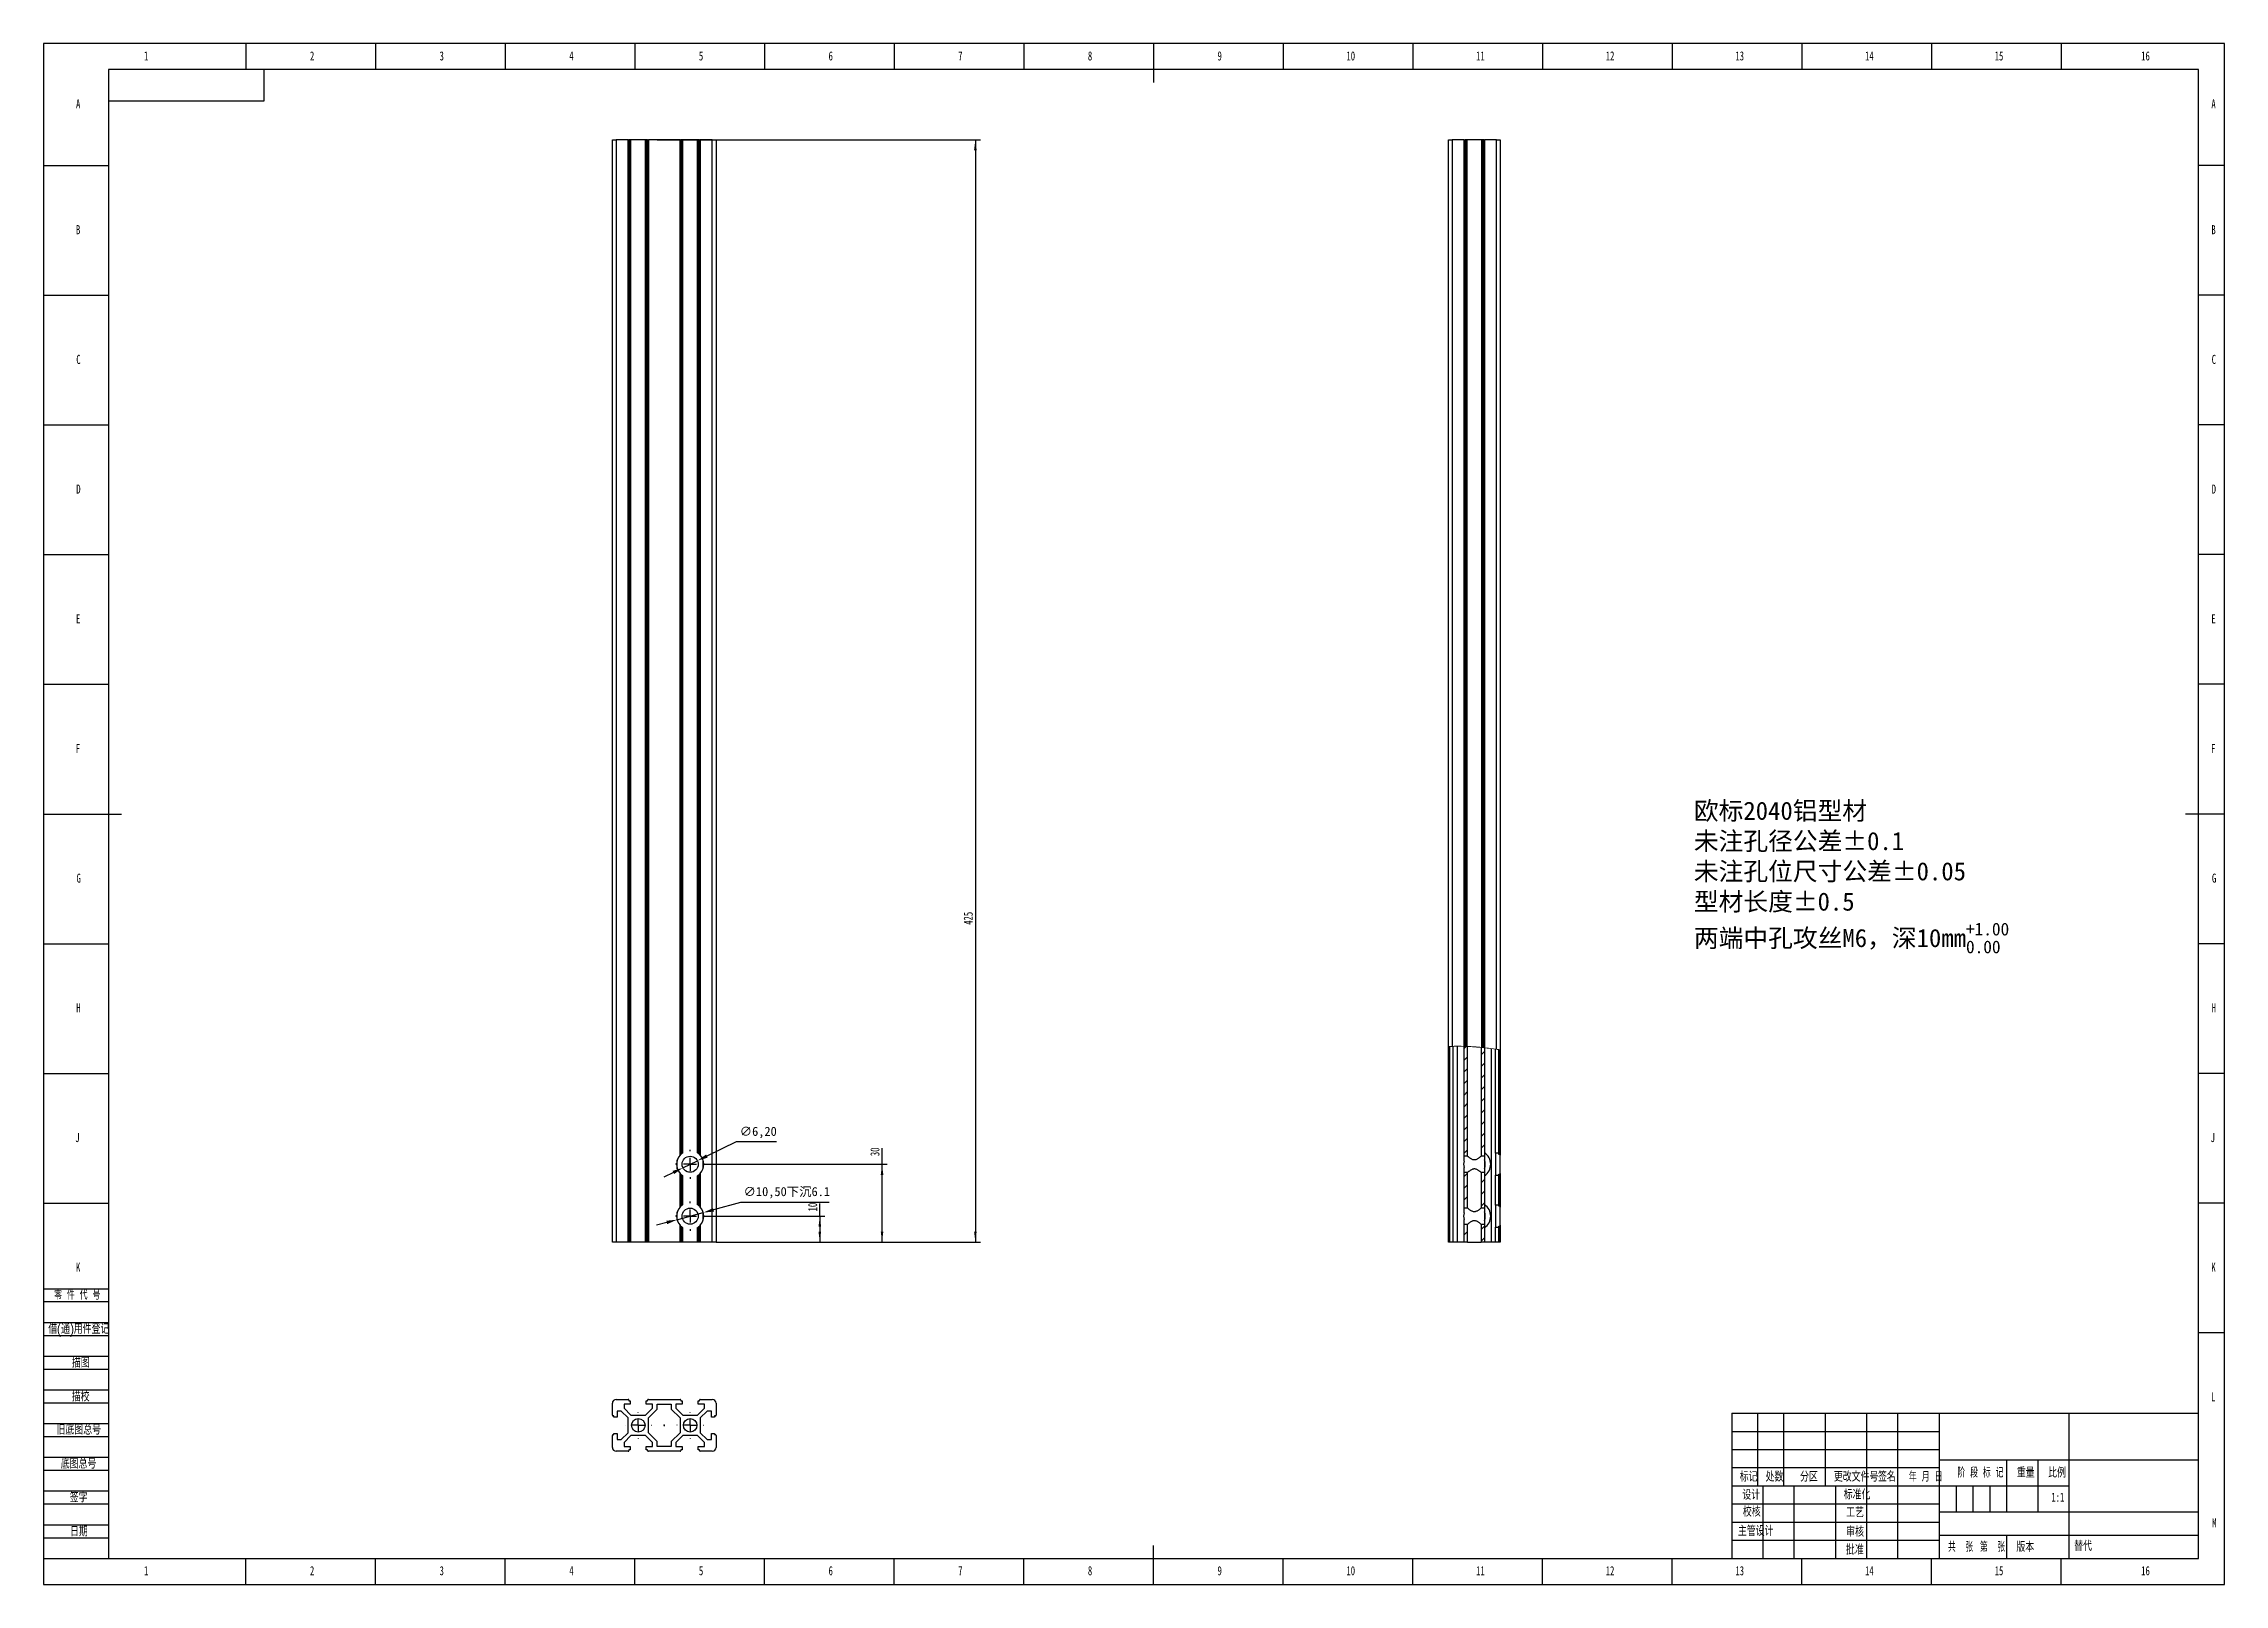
# Model space of a CAD drawing. Header units: millimetres. Extents: x 0 to 841, y 0 to 594.
import ezdxf

# ---------------------------------------------------------------- set-up
doc = ezdxf.new("R2010")
doc.units = ezdxf.units.MM
doc.header["$PDSIZE"] = -1
for name, color, linetype in [('10', 7, 'Continuous'), ('5', 7, 'Continuous'), ('SLD-0', 7, 'Continuous')]:
    doc.layers.add(name, color=color, linetype=linetype)
doc.styles.add('SLDTEXTSTYLE0', font='TXT', dxfattribs={"width": 0.7, "bigfont": 'bigfont'})
doc.styles.add('SLDTEXTSTYLE1', font='TXT', dxfattribs={"width": 0.62, "bigfont": 'bigfont'})
doc.styles.add('SLDTEXTSTYLE2', font='TXT', dxfattribs={"width": 0.614286, "bigfont": 'bigfont'})
doc.styles.add('SLDTEXTSTYLE3', font='TXT', dxfattribs={"width": 0.6, "bigfont": 'bigfont'})
doc.styles.add('SLDTEXTSTYLE4', font='TXT', dxfattribs={"width": 0.7})
doc.dimstyles.new('ISO-25', dxfattribs={"dimtxt": 2.5, "dimasz": 2.5, "dimexe": 1.25, "dimexo": 0.625, "dimtad": 1, "dimtxsty": 'Standard', "dimcen": 2.5, "dimadec": 0, "dimazin": 0, "dimtfac": 1, "dimtmove": 0, "dimatfit": 3, "dimfxl": 1, "dimarcsym": 0})
doc.dimstyles.new('SLDDIMSTYLE0', dxfattribs={"dimtxt": 3.5, "dimasz": 4.08, "dimexe": 0, "dimexo": 0.0625, "dimgap": 0.875, "dimtad": 2, "dimrnd": 1e-09, "dimzin": 12, "dimdsep": 46, "dimtxsty": 'SLDTEXTSTYLE4', "dimsah": 1, "dimcen": 0.09, "dimadec": 0, "dimazin": 3, "dimtfac": 1, "dimtofl": 0, "dimtmove": 0, "dimatfit": 3, "dimfxl": 1, "dimfrac": 2, "dimtolj": 1, "dimtzin": 12, "dimarcsym": 0})

msp = doc.modelspace()

# ---------------------------------------------------------------- texts
at = {"insert": (636.401, 301.751), "char_height": 7, "attachment_point": 1}
msp.add_mtext_dynamic_manual_height_columns('{\\fSimSun|b0|i0|c134|p2;欧标}2040{\\fSimSun|b0|i0|c134|p2;铝型材\\P未注孔径公差%%P0.1\\P未注孔位尺寸公差%%P0.05\\P型材长度%%P0.5\\P\\A1;两端中孔攻丝M6，深10mm\\H0.7x;\\S+1.00^ 0.00;}', width=156.96189, gutter_width=17.5, heights=[87.863], dxfattribs=at)
at = {"layer": '10', "char_height": 3.5, "attachment_point": 2}
for s, insert, style in [('1', (39.544, 591.018), 'SLDTEXTSTYLE4'), ('2', (103.544, 591.018), 'SLDTEXTSTYLE4'), ('3', (153.544, 591.018), 'SLDTEXTSTYLE4'), ('4', (203.544, 591.018), 'SLDTEXTSTYLE4'), ('5', (253.544, 591.018), 'SLDTEXTSTYLE4'), ('6', (303.547, 591.018), 'SLDTEXTSTYLE4'), ('7', (353.547, 591.018), 'SLDTEXTSTYLE4'), ('8', (403.547, 591.018), 'SLDTEXTSTYLE4'), ('9', (453.547, 591.018), 'SLDTEXTSTYLE4'), ('10', (504.089, 591.018), 'SLDTEXTSTYLE4'), ('11', (554.089, 591.018), 'SLDTEXTSTYLE4'), ('12', (604.089, 591.018), 'SLDTEXTSTYLE4'), ('13', (654.089, 591.018), 'SLDTEXTSTYLE4'), ('14', (704.089, 591.018), 'SLDTEXTSTYLE4'), ('15', (754.089, 591.018), 'SLDTEXTSTYLE4'), ('16', (810.591, 591.018), 'SLDTEXTSTYLE4'), ('A', (13.32, 572.518), 'SLDTEXTSTYLE4'), ('A', (836.82, 572.518), 'SLDTEXTSTYLE4'), ('B', (13.32, 524.018), 'SLDTEXTSTYLE4'), ('B', (836.82, 524.018), 'SLDTEXTSTYLE4'), ('C', (13.427, 474.018), 'SLDTEXTSTYLE4'), ('C', (836.927, 474.018), 'SLDTEXTSTYLE4'), ('D', (13.43, 424.018), 'SLDTEXTSTYLE4'), ('D', (836.93, 424.018), 'SLDTEXTSTYLE4'), ('E', (13.318, 374.018), 'SLDTEXTSTYLE4'), ('E', (836.818, 374.018), 'SLDTEXTSTYLE4'), ('F', (13.224, 324.018), 'SLDTEXTSTYLE4'), ('F', (836.724, 324.018), 'SLDTEXTSTYLE4'), ('G', (13.539, 274.018), 'SLDTEXTSTYLE4'), ('G', (837.039, 274.018), 'SLDTEXTSTYLE4'), ('H', (13.43, 224.018), 'SLDTEXTSTYLE4'), ('H', (836.93, 224.018), 'SLDTEXTSTYLE4'), ('J', (13.015, 174.018), 'SLDTEXTSTYLE4'), ('J', (836.515, 174.018), 'SLDTEXTSTYLE4'), ('K', (13.32, 124.018), 'SLDTEXTSTYLE4'), ('K', (836.82, 124.018), 'SLDTEXTSTYLE4'), ('L', (836.681, 74.018), 'SLDTEXTSTYLE4'), ('1:1', (776.749, 35.353), 'SLDTEXTSTYLE4'), ('校核', (658.733, 29.668), 'SLDTEXTSTYLE0'), ('M', (837.097, 25.518), 'SLDTEXTSTYLE4'), ('主管设计', (660.264, 22.22), 'SLDTEXTSTYLE0'), ('1', (39.544, 7.018), 'SLDTEXTSTYLE4'), ('2', (103.544, 7.018), 'SLDTEXTSTYLE4'), ('3', (153.544, 7.018), 'SLDTEXTSTYLE4'), ('4', (203.544, 7.018), 'SLDTEXTSTYLE4'), ('5', (253.544, 7.018), 'SLDTEXTSTYLE4'), ('6', (303.547, 7.018), 'SLDTEXTSTYLE4'), ('7', (353.547, 7.018), 'SLDTEXTSTYLE4'), ('8', (403.547, 7.018), 'SLDTEXTSTYLE4'), ('9', (453.547, 7.018), 'SLDTEXTSTYLE4'), ('10', (504.089, 7.018), 'SLDTEXTSTYLE4'), ('11', (554.089, 7.018), 'SLDTEXTSTYLE4'), ('12', (604.089, 7.018), 'SLDTEXTSTYLE4'), ('13', (654.089, 7.018), 'SLDTEXTSTYLE4'), ('14', (704.089, 7.018), 'SLDTEXTSTYLE4'), ('15', (754.089, 7.018), 'SLDTEXTSTYLE4'), ('16', (810.591, 7.018), 'SLDTEXTSTYLE4')]:
    msp.add_mtext(s, dxfattribs=dict(at, insert=insert, style=style))
at = {"layer": '10', "color": 7, "char_height": 3.5}
for s, insert, attachment_point, style in [('零 件 代 号', (4.079, 113.294), 1, 'SLDTEXTSTYLE2'), ('借(通)用件登记', (1.824, 100.136), 1, 'SLDTEXTSTYLE0'), ('描图', (14.331, 87.091), 2, 'SLDTEXTSTYLE0'), ('描校', (14.298, 74.062), 2, 'SLDTEXTSTYLE0'), ('旧底图总号', (4.985, 61.266), 1, 'SLDTEXTSTYLE0'), ('底图总号', (6.614, 48.182), 1, 'SLDTEXTSTYLE0'), ('标记', (657.522, 43.15), 2, 'SLDTEXTSTYLE0'), ('处数', (667.496, 43.15), 2, 'SLDTEXTSTYLE0'), ('分区', (680.798, 43.15), 2, 'SLDTEXTSTYLE0'), ('更改文件号', (698.989, 43.15), 2, 'SLDTEXTSTYLE0'), ('签名', (710.851, 43.15), 2, 'SLDTEXTSTYLE0'), ('年 月 日', (725.802, 43.15), 2, 'SLDTEXTSTYLE1'), ('阶 段 标 记', (746.908, 44.73), 2, 'SLDTEXTSTYLE2'), ('重量', (764.38, 44.73), 2, 'SLDTEXTSTYLE0'), ('比例', (776.497, 44.73), 2, 'SLDTEXTSTYLE0'), ('签字', (13.529, 35.163), 2, 'SLDTEXTSTYLE0'), ('设计', (658.532, 36.169), 2, 'SLDTEXTSTYLE0'), ('标准化', (699.347, 36.284), 2, 'SLDTEXTSTYLE0'), ('工艺', (698.57, 29.368), 2, 'SLDTEXTSTYLE0'), ('日期', (13.607, 22.051), 2, 'SLDTEXTSTYLE0'), ('审核', (698.569, 21.92), 2, 'SLDTEXTSTYLE0'), ('批准', (698.491, 15.009), 2, 'SLDTEXTSTYLE0'), ('共  张', (739.275, 16.086), 2, 'SLDTEXTSTYLE3'), ('第  张', (751.611, 16.086), 2, 'SLDTEXTSTYLE3'), ('版本', (764.214, 16.086), 2, 'SLDTEXTSTYLE0')]:
    msp.add_mtext(s, dxfattribs=dict(at, insert=insert, attachment_point=attachment_point, style=style))
at = {"layer": 'SLD-0', "insert": (783.073, 16.45), "char_height": 3.5, "attachment_point": 1, "style": 'SLDTEXTSTYLE0'}
msp.add_mtext('替代', dxfattribs=at)

# ---------------------------------------------------------------- blocks, each defined once
blk = doc.blocks.new('_D')
at = {"layer": '10', "transparency": 16777216}
for p, q in [((236.63, 556.96), (361.33, 556.96)), ((359.33, 556.96), (359.33, 131.96)), ((259.33, 131.96), (361.33, 131.96))]:
    blk.add_line(p, q, dxfattribs=at)
for points in [[(359.33, 556.96), (358.82, 552.88), (359.84, 552.88)], [(359.33, 131.96), (359.84, 136.04), (358.82, 136.04)]]:
    blk.add_solid(points, dxfattribs=at)
at = {"layer": '10', "transparency": 16777216, "insert": (354.82, 254.29), "char_height": 3.5, "attachment_point": 1, "rotation": 90, "style": 'SLDTEXTSTYLE4'}
blk.add_mtext('425', dxfattribs=at)
blk = doc.blocks.new('_D_1')
at = {"layer": '10', "transparency": 16777216}
for p, q in [((299.33, 141.96), (299.33, 146.87)), ((254.93, 141.96), (301.33, 141.96)), ((299.33, 141.96), (299.33, 131.96)), ((259.33, 131.96), (301.33, 131.96))]:
    blk.add_line(p, q, dxfattribs=at)
for points in [[(299.33, 141.96), (298.82, 137.88), (299.84, 137.88)], [(299.33, 131.96), (299.84, 136.04), (298.82, 136.04)]]:
    blk.add_solid(points, dxfattribs=at)
at = {"layer": '10', "transparency": 16777216, "insert": (294.82, 143.79), "char_height": 3.5, "attachment_point": 1, "rotation": 90, "style": 'SLDTEXTSTYLE4'}
blk.add_mtext('10', dxfattribs=at)
blk = doc.blocks.new('_D_2')
at = {"layer": '10', "transparency": 16777216}
for p, q in [((254.93, 161.96), (325.33, 161.96)), ((323.33, 161.96), (323.33, 168.17)), ((323.33, 131.96), (323.33, 161.96)), ((259.33, 131.96), (325.33, 131.96))]:
    blk.add_line(p, q, dxfattribs=at)
for points in [[(323.33, 161.96), (322.82, 157.88), (323.84, 157.88)], [(323.33, 131.96), (323.84, 136.04), (322.82, 136.04)]]:
    blk.add_solid(points, dxfattribs=at)
at = {"layer": '10', "transparency": 16777216, "insert": (318.82, 165.1), "char_height": 3.5, "attachment_point": 1, "rotation": 90, "style": 'SLDTEXTSTYLE4'}
blk.add_mtext('30', dxfattribs=at)
blk = doc.blocks.new('SW_CENTERMARKSYMBOL_0')
at = {"layer": '10', "color": 0}
for p, q in [((-5, 0), (-5.6, 0)), ((0, 0), (-2.5, 0)), ((0, 5), (0, 5.6)), ((0, 0), (0, 2.5)), ((0, 0), (0, -2.5)), ((0, 0), (2.5, 0)), ((5, 0), (5.6, 0)), ((0, -5), (0, -5.6))]:
    blk.add_line(p, q, dxfattribs=at)
blk = doc.blocks.new('SW_CENTERMARKSYMBOL_1')
at = {"layer": '10', "color": 0}
for p, q in [((-5, 0), (-5.6, 0)), ((0, 0), (-2.5, 0)), ((0, 5), (0, 5.6)), ((0, 0), (0, 2.5)), ((0, 0), (0, -2.5)), ((0, 0), (2.5, 0)), ((5, 0), (5.6, 0)), ((0, -5), (0, -5.6))]:
    blk.add_line(p, q, dxfattribs=at)
blk = doc.blocks.new('SW_CENTERMARKSYMBOL_2')
at = {"layer": '10', "color": 0}
for p, q in [((-5, 0), (-5.1, 0)), ((0, 0), (-2.5, 0)), ((0, 5), (0, 5.1)), ((0, 0), (0, 2.5)), ((0, 0), (0, -2.5)), ((0, 0), (2.5, 0)), ((5, 0), (5.1, 0)), ((0, -5), (0, -5.1))]:
    blk.add_line(p, q, dxfattribs=at)
blk = doc.blocks.new('SW_CENTERMARKSYMBOL_3')
at = {"layer": '10', "color": 0}
for p, q in [((-5, 0), (-5.1, 0)), ((0, 0), (-2.5, 0)), ((0, 5), (0, 5.1)), ((0, 0), (0, 2.5)), ((0, 0), (0, -2.5)), ((0, 0), (2.5, 0)), ((5, 0), (5.1, 0)), ((0, -5), (0, -5.1))]:
    blk.add_line(p, q, dxfattribs=at)
blk = doc.blocks.new('*D8')
at = {"color": 0, "lineweight": -2, "transparency": 16777216}
for p, q in [((267.08, 170.64), (255.78, 165.12)), ((282.6, 170.64), (267.08, 170.64)), ((246.55, 160.6), (252.12, 163.32)), ((242.88, 158.81), (239.22, 157.01))]:
    blk.add_line(p, q, dxfattribs=at)
at = {"color": 0, "transparency": 16777216}
for points in [[(242.58, 159.42), (243.18, 158.2), (246.55, 160.6)], [(255.48, 165.73), (256.08, 164.51), (252.12, 163.32)]]:
    blk.add_solid(points, dxfattribs=at)
at = {"layer": 'Defpoints', "color": 0, "transparency": 16777216}
for p in [(246.55, 160.6), (252.12, 163.32)]:
    blk.add_point(p, dxfattribs=at)
at = {"color": 0, "transparency": 16777216, "insert": (275.6, 174.21), "char_height": 3.5, "attachment_point": 5}
blk.add_mtext('∅6,20', dxfattribs=at)
blk = doc.blocks.new('*D9')
at = {"color": 0, "lineweight": -2, "transparency": 16777216}
for p, q in [((244.26, 140.59), (254.4, 143.33)), ((268.71, 147.2), (258.34, 144.4)), ((302.99, 147.2), (268.71, 147.2)), ((240.32, 139.53), (236.39, 138.46))]:
    blk.add_line(p, q, dxfattribs=at)
at = {"color": 0, "transparency": 16777216}
for points in [[(258.16, 145.05), (258.52, 143.74), (254.4, 143.33)], [(240.15, 140.18), (240.5, 138.87), (244.26, 140.59)]]:
    blk.add_solid(points, dxfattribs=at)
at = {"layer": 'Defpoints', "color": 0, "transparency": 16777216}
for p in [(254.4, 143.33), (244.26, 140.59)]:
    blk.add_point(p, dxfattribs=at)
at = {"color": 0, "transparency": 16777216, "insert": (286.61, 150.99), "char_height": 3.5, "attachment_point": 5}
blk.add_mtext('∅10,50{\\fSimSun|b0|i0|c134|p2;下沉}6.1', dxfattribs=at)

# ---------------------------------------------------------------- dimensions: what is measured, and where the dimension line sits
dim = msp.add_diameter_dim_2p(p1=(246.546, 160.599), p2=(252.116, 163.324), dimstyle='ISO-25', override={"dimtxt": 3.5, "dimasz": 4.08, "dimexe": 2, "dimexo": 0, "dimgap": 1.524, "dimtih": 1, "dimtoh": 1, "dimzin": 0, "dimadec": 2, "dimtzin": 0})
dim.commit()
dim.dimension.update_dxf_attribs({"geometry": '*D8', "text_midpoint": (275.599, 170.642), "dimtype": 163})
dim = msp.add_diameter_dim_2p(p1=(244.263, 140.592), p2=(254.399, 143.331), text='<>{\\fSimSun|b0|i0|c134|p2;下沉}6.1', dimstyle='ISO-25', override={"dimtxt": 3.5, "dimasz": 4.08, "dimexe": 2, "dimexo": 0, "dimgap": 1.524, "dimtih": 1, "dimtoh": 1, "dimzin": 0, "dimadec": 2, "dimtzin": 0})
dim.commit()
dim.dimension.update_dxf_attribs({"geometry": '*D9', "text_midpoint": (286.611, 147.198), "dimtype": 163})
at = {"layer": '10'}
for base, p1, p2, picture, middle in [((359.331, 131.962), (236.631, 556.962), (259.331, 131.962), '_D', (359.331, 256.59)), ((323.331, 161.962), (259.331, 131.962), (254.931, 161.962), '_D_2', (323.331, 166.632)), ((299.331, 131.962), (254.931, 141.962), (259.331, 131.962), '_D_1', (299.331, 145.331))]:
    dim = msp.add_linear_dim(base=base, p1=p1, p2=p2, angle=90, dimstyle='SLDDIMSTYLE0', dxfattribs=at)
    dim.commit()
    dim.dimension.update_dxf_attribs({"geometry": picture, "text_midpoint": middle, "dimtype": 160})

# ---------------------------------------------------------------- hatches: boundary and pattern name
at = {"layer": '10', "linetype": 'Continuous', "lineweight": 18}
h = msp.add_hatch(dxfattribs=at)
h.set_pattern_fill('ANSI31', color=256, angle=3e-322, style=0)
edge = h.paths.add_edge_path(flags=0)
edge.add_spline(control_points=[(549.163, 207.38), (549.163, 207.38), (549.214, 207.378), (549.31, 207.374), (549.406, 207.37), (549.551, 207.364), (549.732, 207.356), (549.914, 207.347), (550.137, 207.336), (550.383, 207.323), (550.629, 207.31), (550.906, 207.294), (551.189, 207.276), (551.473, 207.259), (551.771, 207.239), (552.06, 207.218), (552.35, 207.197), (552.638, 207.175), (552.9, 207.154), (553.162, 207.133), (553.406, 207.112), (553.611, 207.094), (553.817, 207.076), (553.989, 207.06), (554.114, 207.048), (554.238, 207.037), (554.319, 207.029), (554.349, 207.026), (554.359, 207.025), (554.363, 207.025), (554.363, 207.025)], knot_values=[0, 0, 0, 0, 0.0008724, 0.0008724, 0.0008724, 0.0017447, 0.0017447, 0.0017447, 0.0026172, 0.0026172, 0.0026172, 0.0034904, 0.0034904, 0.0034904, 0.0043649, 0.0043649, 0.0043649, 0.0052413, 0.0052413, 0.0052413, 0.006119, 0.006119, 0.006119, 0.0069958, 0.0069958, 0.0069958, 0.0078695, 0.0078695, 0.0078695, 0.0081372, 0.0081372, 0.0081372, 0.0081372], weights=[1, 1, 1, 1, 1, 1, 1, 1, 1, 1, 1, 1, 1, 1, 1, 1, 1, 1, 1, 1, 1, 1, 1, 1, 1, 1, 1, 1, 1, 1, 1], degree=3, periodic=0)
edge.add_spline(control_points=[(554.363, 207.025), (554.796, 206.983), (555.23, 206.938), (555.663, 206.891)], knot_values=[0.1005984, 0.1005984, 0.1005984, 0.1005984, 0.1033882, 0.1033882, 0.1033882, 0.1033882], weights=[1, 1, 1, 1], degree=3, periodic=0)
edge.add_spline(control_points=[(555.663, 206.891), (556.551, 206.793), (557.438, 206.684), (558.324, 206.563)], knot_values=[0, 0, 0, 0, 0.003777, 0.003777, 0.003777, 0.003777], weights=[1, 1, 1, 1], degree=3, periodic=0)
edge.add_spline(control_points=[(558.324, 206.563), (558.87, 206.488), (559.417, 206.409), (559.963, 206.325)], knot_values=[0.1090858, 0.1090858, 0.1090858, 0.1090858, 0.1125904, 0.1125904, 0.1125904, 0.1125904], weights=[1, 1, 1, 1], degree=3, periodic=0)
edge.add_spline(control_points=[(559.963, 206.325), (560.363, 206.264), (560.763, 206.2), (561.163, 206.134)], knot_values=[0.1125904, 0.1125904, 0.1125904, 0.1125904, 0.1151541, 0.1151541, 0.1151541, 0.1151541], weights=[1, 1, 1, 1], degree=3, periodic=0)
edge.add_spline(control_points=[(561.163, 206.134), (561.263, 206.117), (561.363, 206.101), (561.463, 206.084)], knot_values=[0.1151541, 0.1151541, 0.1151541, 0.1151541, 0.1157949, 0.1157949, 0.1157949, 0.1157949], weights=[1, 1, 1, 1], degree=3, periodic=0)
edge.add_spline(control_points=[(561.463, 206.084), (561.497, 206.078), (561.532, 206.072), (561.564, 206.067), (561.596, 206.061), (561.626, 206.056), (561.653, 206.052), (561.679, 206.047), (561.702, 206.043), (561.72, 206.04), (561.737, 206.037), (561.75, 206.035), (561.757, 206.034), (561.761, 206.033), (561.763, 206.033), (561.763, 206.033)], knot_values=[0, 0, 0, 0, 0.0001033, 0.0001033, 0.0001033, 0.0002066, 0.0002066, 0.0002066, 0.0003092, 0.0003092, 0.0003092, 0.0004105, 0.0004105, 0.0004105, 0.000472, 0.000472, 0.000472, 0.000472], weights=[1, 1, 1, 1, 1, 1, 1, 1, 1, 1, 1, 1, 1, 1, 1, 1], degree=3, periodic=0)
edge.add_spline(control_points=[(561.763, 206.033), (561.763, 206.033), (561.758, 206.034), (561.747, 206.036), (561.736, 206.038), (561.72, 206.04), (561.699, 206.044), (561.679, 206.047), (561.654, 206.052), (561.626, 206.056), (561.597, 206.061), (561.566, 206.066), (561.533, 206.072), (561.51, 206.076), (561.487, 206.08), (561.463, 206.084)], knot_values=[0, 0, 0, 0, 0.0000997, 0.0000997, 0.0000997, 0.0001993, 0.0001993, 0.0001993, 0.0002995, 0.0002995, 0.0002995, 0.0004012, 0.0004012, 0.0004012, 0.000472, 0.000472, 0.000472, 0.000472], weights=[1, 1, 1, 1, 1, 1, 1, 1, 1, 1, 1, 1, 1, 1, 1, 1], degree=3, periodic=0)
edge.add_spline(control_points=[(561.463, 206.084), (561.363, 206.101), (561.263, 206.117), (561.163, 206.134)], knot_values=[0.8842051, 0.8842051, 0.8842051, 0.8842051, 0.8848459, 0.8848459, 0.8848459, 0.8848459], weights=[1, 1, 1, 1], degree=3, periodic=0)
edge.add_spline(control_points=[(561.163, 206.134), (560.763, 206.2), (560.363, 206.264), (559.963, 206.325)], knot_values=[0.8848459, 0.8848459, 0.8848459, 0.8848459, 0.8874096, 0.8874096, 0.8874096, 0.8874096], weights=[1, 1, 1, 1], degree=3, periodic=0)
edge.add_spline(control_points=[(559.963, 206.325), (559.417, 206.409), (558.87, 206.488), (558.324, 206.563)], knot_values=[0.8874096, 0.8874096, 0.8874096, 0.8874096, 0.8909142, 0.8909142, 0.8909142, 0.8909142], weights=[1, 1, 1, 1], degree=3, periodic=0)
edge.add_spline(control_points=[(558.324, 206.563), (557.438, 206.684), (556.551, 206.793), (555.663, 206.891)], knot_values=[0, 0, 0, 0, 0.003777, 0.003777, 0.003777, 0.003777], weights=[1, 1, 1, 1], degree=3, periodic=0)
edge.add_spline(control_points=[(555.663, 206.891), (556.551, 206.793), (557.438, 206.684), (558.324, 206.563)], knot_values=[0, 0, 0, 0, 0.003777, 0.003777, 0.003777, 0.003777], weights=[1, 1, 1, 1], degree=3, periodic=0)
edge.add_spline(control_points=[(558.324, 206.563), (558.87, 206.488), (559.417, 206.409), (559.963, 206.325)], knot_values=[0.1090858, 0.1090858, 0.1090858, 0.1090858, 0.1125904, 0.1125904, 0.1125904, 0.1125904], weights=[1, 1, 1, 1], degree=3, periodic=0)
edge.add_spline(control_points=[(559.963, 206.325), (560.363, 206.264), (560.763, 206.2), (561.163, 206.134)], knot_values=[0.1125904, 0.1125904, 0.1125904, 0.1125904, 0.1151541, 0.1151541, 0.1151541, 0.1151541], weights=[1, 1, 1, 1], degree=3, periodic=0)
edge.add_spline(control_points=[(561.163, 206.134), (561.263, 206.117), (561.363, 206.101), (561.463, 206.084)], knot_values=[0.1151541, 0.1151541, 0.1151541, 0.1151541, 0.1157949, 0.1157949, 0.1157949, 0.1157949], weights=[1, 1, 1, 1], degree=3, periodic=0)
edge.add_spline(control_points=[(561.463, 206.084), (561.497, 206.078), (561.532, 206.072), (561.564, 206.067), (561.596, 206.061), (561.626, 206.056), (561.653, 206.052), (561.679, 206.047), (561.702, 206.043), (561.72, 206.04), (561.737, 206.037), (561.75, 206.035), (561.757, 206.034), (561.761, 206.033), (561.763, 206.033), (561.763, 206.033)], knot_values=[0, 0, 0, 0, 0.0001033, 0.0001033, 0.0001033, 0.0002066, 0.0002066, 0.0002066, 0.0003092, 0.0003092, 0.0003092, 0.0004105, 0.0004105, 0.0004105, 0.000472, 0.000472, 0.000472, 0.000472], weights=[1, 1, 1, 1, 1, 1, 1, 1, 1, 1, 1, 1, 1, 1, 1, 1], degree=3, periodic=0)
edge.add_spline(control_points=[(561.763, 206.033), (561.763, 206.033), (561.735, 206.038), (561.681, 206.047), (561.626, 206.056), (561.545, 206.07), (561.443, 206.087), (561.34, 206.105), (561.214, 206.126), (561.074, 206.149), (560.933, 206.172), (560.774, 206.197), (560.612, 206.224), (560.498, 206.242), (560.38, 206.26), (560.263, 206.279)], knot_values=[0, 0, 0, 0, 0.0004984, 0.0004984, 0.0004984, 0.0009966, 0.0009966, 0.0009966, 0.0014981, 0.0014981, 0.0014981, 0.0020065, 0.0020065, 0.0020065, 0.0023587, 0.0023587, 0.0023587, 0.0023587], weights=[1, 1, 1, 1, 1, 1, 1, 1, 1, 1, 1, 1, 1, 1, 1, 1], degree=3, periodic=0)
edge.add_spline(control_points=[(560.263, 206.279), (558.728, 206.519), (557.194, 206.723), (555.663, 206.891)], knot_values=[0.8867686, 0.8867686, 0.8867686, 0.8867686, 0.8966118, 0.8966118, 0.8966118, 0.8966118], weights=[1, 1, 1, 1], degree=3, periodic=0)
edge.add_spline(control_points=[(555.663, 206.891), (555.63, 206.894), (555.596, 206.898), (555.564, 206.902), (555.532, 206.905), (555.502, 206.908), (555.475, 206.911), (555.449, 206.914), (555.426, 206.917), (555.408, 206.918), (555.391, 206.92), (555.378, 206.922), (555.37, 206.922), (555.366, 206.923), (555.363, 206.923), (555.363, 206.923)], knot_values=[0, 0, 0, 0, 0.0001018, 0.0001018, 0.0001018, 0.0002036, 0.0002036, 0.0002036, 0.000305, 0.000305, 0.000305, 0.000406, 0.000406, 0.000406, 0.00047, 0.00047, 0.00047, 0.00047], weights=[1, 1, 1, 1, 1, 1, 1, 1, 1, 1, 1, 1, 1, 1, 1, 1], degree=3, periodic=0)
edge.add_spline(control_points=[(555.363, 206.923), (555.197, 206.941), (555.03, 206.958), (554.863, 206.975)], knot_values=[0.8972552, 0.8972552, 0.8972552, 0.8972552, 0.898328, 0.898328, 0.898328, 0.898328], weights=[1, 1, 1, 1], degree=3, periodic=0)
edge.add_spline(control_points=[(554.863, 206.975), (555.662, 206.894), (556.462, 206.803), (557.263, 206.702)], knot_values=[0.101672, 0.101672, 0.101672, 0.101672, 0.1068162, 0.1068162, 0.1068162, 0.1068162], weights=[1, 1, 1, 1], degree=3, periodic=0)
edge.add_spline(control_points=[(557.263, 206.702), (556.377, 206.814), (555.49, 206.914), (554.603, 207.001)], knot_values=[0, 0, 0, 0, 0.0037746, 0.0037746, 0.0037746, 0.0037746], weights=[1, 1, 1, 1], degree=3, periodic=0)
edge.add_spline(control_points=[(554.603, 207.001), (552.715, 207.187), (550.82, 207.318), (548.924, 207.389)], knot_values=[0, 0, 0, 0, 0.0056919, 0.0056919, 0.0056919, 0.0056919], weights=[1, 1, 1, 1], degree=3, periodic=0)
edge.add_spline(control_points=[(548.924, 207.389), (548.037, 207.423), (547.15, 207.443), (546.263, 207.449)], knot_values=[0, 0, 0, 0, 0.0037632, 0.0037632, 0.0037632, 0.0037632], weights=[1, 1, 1, 1], degree=3, periodic=0)
edge.add_spline(control_points=[(546.263, 207.449), (547.061, 207.443), (547.861, 207.427), (548.663, 207.399)], knot_values=[0.0830678, 0.0830678, 0.0830678, 0.0830678, 0.088295, 0.088295, 0.088295, 0.088295], weights=[1, 1, 1, 1], degree=3, periodic=0)
edge.add_spline(control_points=[(548.663, 207.399), (548.497, 207.405), (548.33, 207.41), (548.163, 207.415)], knot_values=[0.911705, 0.911705, 0.911705, 0.911705, 0.9127913, 0.9127913, 0.9127913, 0.9127913], weights=[1, 1, 1, 1], degree=3, periodic=0)
edge.add_spline(control_points=[(548.163, 207.415), (548.163, 207.415), (548.158, 207.415), (548.147, 207.415), (548.135, 207.416), (548.119, 207.416), (548.098, 207.417), (548.077, 207.417), (548.051, 207.418), (548.023, 207.419), (547.994, 207.419), (547.962, 207.42), (547.929, 207.421), (547.908, 207.422), (547.886, 207.422), (547.863, 207.423)], knot_values=[0, 0, 0, 0, 0.0001007, 0.0001007, 0.0001007, 0.0002014, 0.0002014, 0.0002014, 0.0003021, 0.0003021, 0.0003021, 0.0004029, 0.0004029, 0.0004029, 0.0004687, 0.0004687, 0.0004687, 0.0004687], weights=[1, 1, 1, 1, 1, 1, 1, 1, 1, 1, 1, 1, 1, 1, 1, 1], degree=3, periodic=0)
edge.add_spline(control_points=[(547.863, 207.423), (546.32, 207.462), (544.786, 207.461), (543.263, 207.418)], knot_values=[0.9134438, 0.9134438, 0.9134438, 0.9134438, 0.9235178, 0.9235178, 0.9235178, 0.9235178], weights=[1, 1, 1, 1], degree=3, periodic=0)
edge.add_spline(control_points=[(543.263, 207.418), (543.095, 207.414), (542.925, 207.408), (542.767, 207.403), (542.608, 207.397), (542.457, 207.392), (542.326, 207.386), (542.195, 207.381), (542.08, 207.376), (541.991, 207.372), (541.902, 207.368), (541.837, 207.365), (541.8, 207.364), (541.776, 207.363), (541.763, 207.362), (541.763, 207.362)], knot_values=[0, 0, 0, 0, 0.0005041, 0.0005041, 0.0005041, 0.0010082, 0.0010082, 0.0010082, 0.0015124, 0.0015124, 0.0015124, 0.0020164, 0.0020164, 0.0020164, 0.002344, 0.002344, 0.002344, 0.002344], weights=[1, 1, 1, 1, 1, 1, 1, 1, 1, 1, 1, 1, 1, 1, 1, 1], degree=3, periodic=0)
edge.add_spline(control_points=[(541.763, 207.362), (541.763, 207.362), (541.769, 207.362), (541.78, 207.363), (541.791, 207.363), (541.808, 207.364), (541.829, 207.365), (541.85, 207.366), (541.876, 207.367), (541.904, 207.369), (541.933, 207.37), (541.965, 207.371), (541.997, 207.373), (542.019, 207.374), (542.041, 207.375), (542.063, 207.376)], knot_values=[0, 0, 0, 0, 0.0001007, 0.0001007, 0.0001007, 0.0002013, 0.0002013, 0.0002013, 0.000302, 0.000302, 0.000302, 0.0004028, 0.0004028, 0.0004028, 0.0004689, 0.0004689, 0.0004689, 0.0004689], weights=[1, 1, 1, 1, 1, 1, 1, 1, 1, 1, 1, 1, 1, 1, 1, 1], degree=3, periodic=0)
edge.add_spline(control_points=[(542.063, 207.376), (542.163, 207.38), (542.263, 207.384), (542.363, 207.388)], knot_values=[0.0738293, 0.0738293, 0.0738293, 0.0738293, 0.0744936, 0.0744936, 0.0744936, 0.0744936], weights=[1, 1, 1, 1], degree=3, periodic=0)
edge.add_spline(control_points=[(542.363, 207.388), (542.763, 207.404), (543.163, 207.416), (543.563, 207.426)], knot_values=[0.0744936, 0.0744936, 0.0744936, 0.0744936, 0.0771437, 0.0771437, 0.0771437, 0.0771437], weights=[1, 1, 1, 1], degree=3, periodic=0)
edge.add_spline(control_points=[(543.563, 207.426), (544.108, 207.44), (544.655, 207.448), (545.203, 207.45)], knot_values=[0.0771437, 0.0771437, 0.0771437, 0.0771437, 0.0807466, 0.0807466, 0.0807466, 0.0807466], weights=[1, 1, 1, 1], degree=3, periodic=0)
edge.add_spline(control_points=[(545.203, 207.45), (546.09, 207.455), (546.977, 207.446), (547.863, 207.423)], knot_values=[0, 0, 0, 0, 0.0037628, 0.0037628, 0.0037628, 0.0037628], weights=[1, 1, 1, 1], degree=3, periodic=0)
edge.add_spline(control_points=[(547.863, 207.423), (546.977, 207.446), (546.09, 207.455), (545.203, 207.45)], knot_values=[0, 0, 0, 0, 0.0037628, 0.0037628, 0.0037628, 0.0037628], weights=[1, 1, 1, 1], degree=3, periodic=0)
edge.add_spline(control_points=[(545.203, 207.45), (544.655, 207.448), (544.108, 207.44), (543.563, 207.426)], knot_values=[0.9192534, 0.9192534, 0.9192534, 0.9192534, 0.9228563, 0.9228563, 0.9228563, 0.9228563], weights=[1, 1, 1, 1], degree=3, periodic=0)
edge.add_spline(control_points=[(543.563, 207.426), (543.163, 207.416), (542.763, 207.404), (542.363, 207.388)], knot_values=[0.9228563, 0.9228563, 0.9228563, 0.9228563, 0.9255064, 0.9255064, 0.9255064, 0.9255064], weights=[1, 1, 1, 1], degree=3, periodic=0)
edge.add_spline(control_points=[(542.363, 207.388), (542.263, 207.384), (542.163, 207.38), (542.063, 207.376)], knot_values=[0.9255064, 0.9255064, 0.9255064, 0.9255064, 0.9261707, 0.9261707, 0.9261707, 0.9261707], weights=[1, 1, 1, 1], degree=3, periodic=0)
edge.add_spline(control_points=[(542.063, 207.376), (542.03, 207.374), (541.996, 207.373), (541.964, 207.371), (541.932, 207.37), (541.902, 207.368), (541.876, 207.367), (541.85, 207.366), (541.827, 207.365), (541.809, 207.364), (541.791, 207.363), (541.778, 207.363), (541.771, 207.362), (541.766, 207.362), (541.763, 207.362), (541.763, 207.362)], knot_values=[0, 0, 0, 0, 0.0001009, 0.0001009, 0.0001009, 0.0002018, 0.0002018, 0.0002018, 0.0003027, 0.0003027, 0.0003027, 0.0004035, 0.0004035, 0.0004035, 0.0004689, 0.0004689, 0.0004689, 0.0004689], weights=[1, 1, 1, 1, 1, 1, 1, 1, 1, 1, 1, 1, 1, 1, 1, 1], degree=3, periodic=0)
edge.add_spline(control_points=[(541.763, 207.362), (541.763, 207.362), (541.769, 207.362), (541.78, 207.363), (541.791, 207.363), (541.808, 207.364), (541.829, 207.365), (541.85, 207.366), (541.876, 207.367), (541.904, 207.369), (541.933, 207.37), (541.965, 207.371), (541.997, 207.373), (542.019, 207.374), (542.041, 207.375), (542.063, 207.376)], knot_values=[0, 0, 0, 0, 0.0001007, 0.0001007, 0.0001007, 0.0002013, 0.0002013, 0.0002013, 0.000302, 0.000302, 0.000302, 0.0004028, 0.0004028, 0.0004028, 0.0004689, 0.0004689, 0.0004689, 0.0004689], weights=[1, 1, 1, 1, 1, 1, 1, 1, 1, 1, 1, 1, 1, 1, 1, 1], degree=3, periodic=0)
edge.add_spline(control_points=[(542.063, 207.376), (542.163, 207.38), (542.263, 207.384), (542.363, 207.388)], knot_values=[0.0738293, 0.0738293, 0.0738293, 0.0738293, 0.0744936, 0.0744936, 0.0744936, 0.0744936], weights=[1, 1, 1, 1], degree=3, periodic=0)
edge.add_spline(control_points=[(542.363, 207.388), (542.763, 207.404), (543.163, 207.416), (543.563, 207.426)], knot_values=[0.0744936, 0.0744936, 0.0744936, 0.0744936, 0.0771437, 0.0771437, 0.0771437, 0.0771437], weights=[1, 1, 1, 1], degree=3, periodic=0)
edge.add_spline(control_points=[(543.563, 207.426), (544.108, 207.44), (544.655, 207.448), (545.203, 207.45)], knot_values=[0.0771437, 0.0771437, 0.0771437, 0.0771437, 0.0807466, 0.0807466, 0.0807466, 0.0807466], weights=[1, 1, 1, 1], degree=3, periodic=0)
edge.add_spline(control_points=[(545.203, 207.45), (546.09, 207.455), (546.977, 207.446), (547.863, 207.423)], knot_values=[0, 0, 0, 0, 0.0037628, 0.0037628, 0.0037628, 0.0037628], weights=[1, 1, 1, 1], degree=3, periodic=0)
edge.add_spline(control_points=[(547.863, 207.423), (548.296, 207.412), (548.729, 207.398), (549.163, 207.38)], knot_values=[0.0865562, 0.0865562, 0.0865562, 0.0865562, 0.08938, 0.08938, 0.08938, 0.08938], weights=[1, 1, 1, 1], degree=3, periodic=0)
edge = h.paths.add_edge_path(flags=0)
edge.add_spline(control_points=[(551.763, 207.239), (552.055, 207.219), (552.351, 207.197), (552.626, 207.176), (552.901, 207.154), (553.164, 207.133), (553.391, 207.113), (553.619, 207.093), (553.818, 207.076), (553.972, 207.061), (554.126, 207.047), (554.239, 207.036), (554.302, 207.03), (554.365, 207.024), (554.38, 207.023), (554.345, 207.026), (554.311, 207.03), (554.227, 207.038), (554.1, 207.05), (553.972, 207.061), (553.799, 207.077), (553.593, 207.095), (553.387, 207.114), (553.142, 207.134), (552.88, 207.156), (552.617, 207.177), (552.328, 207.199), (552.038, 207.219), (551.748, 207.24), (551.449, 207.26), (551.165, 207.278), (550.881, 207.295), (550.605, 207.311), (550.359, 207.324), (550.114, 207.337), (549.892, 207.348), (549.713, 207.356), (549.534, 207.365), (549.392, 207.371), (549.3, 207.375), (549.207, 207.378), (549.16, 207.38), (549.164, 207.38), (549.167, 207.38), (549.221, 207.378), (549.32, 207.374), (549.42, 207.37), (549.568, 207.363), (549.752, 207.355), (549.936, 207.346), (550.162, 207.335), (550.41, 207.322), (550.658, 207.308), (550.936, 207.292), (551.22, 207.274), (551.398, 207.263), (551.581, 207.251), (551.763, 207.239)], knot_values=[0, 0, 0, 0, 0.0008774, 0.0008774, 0.0008774, 0.0017549, 0.0017549, 0.0017549, 0.0026322, 0.0026322, 0.0026322, 0.0035071, 0.0035071, 0.0035071, 0.0043783, 0.0043783, 0.0043783, 0.0052474, 0.0052474, 0.0052474, 0.0061175, 0.0061175, 0.0061175, 0.0069909, 0.0069909, 0.0069909, 0.0078675, 0.0078675, 0.0078675, 0.0087452, 0.0087452, 0.0087452, 0.0096216, 0.0096216, 0.0096216, 0.0104962, 0.0104962, 0.0104962, 0.0113694, 0.0113694, 0.0113694, 0.0122419, 0.0122419, 0.0122419, 0.0131142, 0.0131142, 0.0131142, 0.0139864, 0.0139864, 0.0139864, 0.0148589, 0.0148589, 0.0148589, 0.015732, 0.015732, 0.015732, 0.016275, 0.016275, 0.016275, 0.016275], weights=[1, 1, 1, 1, 1, 1, 1, 1, 1, 1, 1, 1, 1, 1, 1, 1, 1, 1, 1, 1, 1, 1, 1, 1, 1, 1, 1, 1, 1, 1, 1, 1, 1, 1, 1, 1, 1, 1, 1, 1, 1, 1, 1, 1, 1, 1, 1, 1, 1, 1, 1, 1, 1, 1, 1, 1, 1, 1], degree=3, periodic=0)
edge = h.paths.add_edge_path(flags=0)
edge.add_spline(control_points=[(554.603, 207.001), (555.737, 206.889), (556.871, 206.757), (558.003, 206.606)], knot_values=[0, 0, 0, 0, 0.0048245, 0.0048245, 0.0048245, 0.0048245], weights=[1, 1, 1, 1], degree=3, periodic=0)
edge.add_spline(control_points=[(558.003, 206.606), (558.656, 206.519), (559.31, 206.425), (559.963, 206.325)], knot_values=[0.1083984, 0.1083984, 0.1083984, 0.1083984, 0.1125904, 0.1125904, 0.1125904, 0.1125904], weights=[1, 1, 1, 1], degree=3, periodic=0)
edge.add_spline(control_points=[(559.963, 206.325), (559.31, 206.425), (558.656, 206.519), (558.003, 206.606)], knot_values=[0.8874096, 0.8874096, 0.8874096, 0.8874096, 0.8916016, 0.8916016, 0.8916016, 0.8916016], weights=[1, 1, 1, 1], degree=3, periodic=0)
edge.add_spline(control_points=[(558.003, 206.606), (556.871, 206.757), (555.737, 206.889), (554.603, 207.001)], knot_values=[0, 0, 0, 0, 0.0048245, 0.0048245, 0.0048245, 0.0048245], weights=[1, 1, 1, 1], degree=3, periodic=0)
edge.add_spline(control_points=[(554.603, 207.001), (552.701, 207.189), (550.806, 207.319), (548.924, 207.389)], knot_values=[0.8988876, 0.8988876, 0.8988876, 0.8988876, 0.9111392, 0.9111392, 0.9111392, 0.9111392], weights=[1, 1, 1, 1], degree=3, periodic=0)
edge.add_spline(control_points=[(548.924, 207.389), (547.791, 207.432), (546.658, 207.453), (545.524, 207.451)], knot_values=[0, 0, 0, 0, 0.0048087, 0.0048087, 0.0048087, 0.0048087], weights=[1, 1, 1, 1], degree=3, periodic=0)
edge.add_spline(control_points=[(545.524, 207.451), (544.869, 207.451), (544.215, 207.442), (543.563, 207.426)], knot_values=[0.9185494, 0.9185494, 0.9185494, 0.9185494, 0.9228563, 0.9228563, 0.9228563, 0.9228563], weights=[1, 1, 1, 1], degree=3, periodic=0)
edge.add_spline(control_points=[(543.563, 207.426), (544.215, 207.442), (544.869, 207.451), (545.524, 207.451)], knot_values=[0.0771437, 0.0771437, 0.0771437, 0.0771437, 0.0814506, 0.0814506, 0.0814506, 0.0814506], weights=[1, 1, 1, 1], degree=3, periodic=0)
edge.add_spline(control_points=[(545.524, 207.451), (546.658, 207.453), (547.791, 207.432), (548.924, 207.389)], knot_values=[0, 0, 0, 0, 0.0048087, 0.0048087, 0.0048087, 0.0048087], weights=[1, 1, 1, 1], degree=3, periodic=0)
edge.add_spline(control_points=[(548.924, 207.389), (550.806, 207.319), (552.701, 207.189), (554.603, 207.001)], knot_values=[0.0888608, 0.0888608, 0.0888608, 0.0888608, 0.1011124, 0.1011124, 0.1011124, 0.1011124], weights=[1, 1, 1, 1], degree=3, periodic=0)
h = msp.add_hatch(dxfattribs=at)
h.set_pattern_fill('ANSI31', color=256, angle=3e-322, style=0)
edge = h.paths.add_edge_path(flags=0)
edge.add_line((547.863, 165.062), (549.163, 165.062))
edge.add_line((549.163, 165.062), (549.163, 207.38))
edge.add_spline(control_points=[(549.163, 207.38), (548.729, 207.398), (548.296, 207.412), (547.863, 207.423)], knot_values=[0.91062, 0.91062, 0.91062, 0.91062, 0.9134438, 0.9134438, 0.9134438, 0.9134438], weights=[1, 1, 1, 1], degree=3, periodic=0)
edge.add_line((547.863, 207.423), (547.863, 165.062))
h = msp.add_hatch(dxfattribs=at)
h.set_pattern_fill('ANSI31', color=256, angle=3e-322, style=0)
edge = h.paths.add_edge_path(flags=0)
edge.add_spline(control_points=[(555.663, 206.891), (555.23, 206.938), (554.796, 206.983), (554.363, 207.025)], knot_values=[0.8966118, 0.8966118, 0.8966118, 0.8966118, 0.8994016, 0.8994016, 0.8994016, 0.8994016], weights=[1, 1, 1, 1], degree=3, periodic=0)
edge.add_line((554.363, 207.025), (554.363, 165.062))
edge.add_line((554.363, 165.062), (555.663, 165.062))
edge.add_line((555.663, 165.062), (555.663, 206.891))
h = msp.add_hatch(dxfattribs=at)
h.set_pattern_fill('ANSI31', color=256, angle=3e-322, style=0)
h.paths.add_polyline_path([(547.863, 145.062), (549.163, 145.062), (549.163, 158.862), (547.863, 158.862)], flags=0)
h = msp.add_hatch(dxfattribs=at)
h.set_pattern_fill('ANSI31', color=256, angle=3e-322, style=0)
h.paths.add_polyline_path([(555.663, 158.862), (554.363, 158.862), (554.363, 145.062), (555.663, 145.062)], flags=0)
h = msp.add_hatch(dxfattribs=at)
h.set_pattern_fill('ANSI31', color=256, angle=3e-322, style=0)
h.paths.add_polyline_path([(547.863, 138.862), (547.863, 131.962), (549.163, 131.962), (549.163, 138.862)], flags=0)
h = msp.add_hatch(dxfattribs=at)
h.set_pattern_fill('ANSI31', color=256, angle=3e-322, style=0)
h.paths.add_polyline_path([(554.363, 138.862), (554.363, 131.962), (555.663, 131.962), (555.663, 138.862)], flags=0)

# ---------------------------------------------------------------- linework, layer by layer
at = {"color": 7, "linetype": 'Continuous', "lineweight": 25}
for p, q in [((219.331, 131.962), (219.331, 556.962)), ((219.331, 556.962), (220.831, 556.962)), ((220.831, 556.962), (220.831, 131.962)), ((225.431, 556.962), (220.831, 556.962)), ((225.431, 131.962), (225.431, 556.962)), ((225.431, 556.962), (225.731, 556.962)), ((225.731, 556.962), (225.731, 131.962)), ((226.231, 556.962), (225.731, 556.962)), ((226.231, 131.962), (226.231, 556.962)), ((226.492, 556.962), (226.231, 556.962)), ((226.492, 131.962), (226.492, 556.962)), ((232.17, 556.962), (226.492, 556.962)), ((232.17, 131.962), (232.17, 556.962)), ((232.431, 556.962), (232.17, 556.962)), ((232.431, 131.962), (232.431, 556.962)), ((232.931, 556.962), (232.431, 556.962)), ((232.931, 131.962), (232.931, 556.962)), ((232.931, 556.962), (233.231, 556.962)), ((233.231, 556.962), (233.231, 131.962)), ((245.431, 556.962), (233.231, 556.962)), ((245.431, 556.962), (245.731, 556.962)), ((245.431, 165.476), (245.431, 556.962)), ((245.731, 556.962), (245.731, 165.783)), ((246.231, 556.962), (245.731, 556.962)), ((246.231, 166.199), (246.231, 556.962)), ((246.492, 556.962), (246.231, 556.962)), ((246.492, 166.377), (246.492, 556.962)), ((252.17, 556.962), (246.492, 556.962)), ((252.17, 166.377), (252.17, 556.962)), ((252.431, 556.962), (252.17, 556.962)), ((252.431, 166.199), (252.431, 556.962)), ((252.931, 556.962), (252.431, 556.962)), ((252.931, 556.962), (253.231, 556.962)), ((252.931, 165.783), (252.931, 556.962)), ((253.231, 556.962), (253.231, 165.476)), ((257.831, 556.962), (253.231, 556.962)), ((257.831, 131.962), (257.831, 556.962)), ((257.831, 556.962), (259.331, 556.962)), ((259.331, 556.962), (259.331, 131.962)), ((541.763, 207.362), (541.763, 556.962)), ((541.763, 556.962), (543.263, 556.962)), ((543.263, 556.962), (543.263, 207.418)), ((547.863, 556.962), (543.263, 556.962)), ((547.863, 207.423), (547.863, 556.962)), ((547.863, 556.962), (548.163, 556.962)), ((548.163, 556.962), (548.163, 207.415)), ((548.663, 556.962), (548.163, 556.962)), ((548.663, 207.399), (548.663, 556.962)), ((548.924, 556.962), (548.663, 556.962)), ((548.924, 207.389), (548.924, 556.962)), ((554.603, 556.962), (548.924, 556.962)), ((554.603, 207.001), (554.603, 556.962)), ((554.863, 556.962), (554.603, 556.962)), ((554.863, 206.975), (554.863, 556.962)), ((555.363, 556.962), (554.863, 556.962)), ((555.363, 206.923), (555.363, 556.962)), ((555.363, 556.962), (555.663, 556.962)), ((555.663, 556.962), (555.663, 206.891)), ((560.263, 556.962), (555.663, 556.962)), ((560.263, 206.279), (560.263, 556.962)), ((560.263, 556.962), (561.763, 556.962)), ((561.763, 556.962), (561.763, 206.033)), ((541.763, 131.962), (541.763, 207.362)), ((542.063, 207.376), (542.063, 131.962)), ((542.363, 131.962), (542.363, 207.388)), ((543.563, 131.962), (543.563, 207.419)), ((545.203, 131.962), (545.203, 207.42)), ((547.863, 165.062), (547.863, 207.423)), ((549.163, 165.062), (549.163, 207.38)), ((554.363, 207.025), (554.363, 165.062)), ((555.663, 206.891), (555.663, 165.062)), ((558.324, 131.962), (558.324, 206.537)), ((559.963, 166.199), (559.963, 206.318)), ((561.163, 166.199), (561.163, 206.134)), ((561.463, 165.783), (561.463, 206.084)), ((561.763, 206.033), (561.763, 165.476)), ((244.37, 160.243), (244.37, 163.68)), ((254.292, 160.243), (254.292, 163.68)), ((549.163, 165.062), (547.863, 165.062)), ((547.863, 163.206), (547.863, 165.062)), ((547.863, 158.862), (547.863, 160.717)), ((555.663, 165.062), (554.363, 165.062)), ((555.663, 165.062), (555.663, 158.862)), ((559.963, 166.199), (559.963, 157.724)), ((561.163, 166.199), (559.963, 166.199)), ((561.163, 165.783), (561.163, 166.199)), ((561.463, 165.783), (561.163, 165.783)), ((561.763, 158.447), (561.763, 165.476)), ((245.431, 145.476), (245.431, 158.447)), ((245.731, 158.14), (245.731, 145.783)), ((246.231, 146.199), (246.231, 157.724)), ((246.492, 146.377), (246.492, 157.546)), ((252.17, 146.377), (252.17, 157.546)), ((252.431, 146.199), (252.431, 157.724)), ((252.931, 145.783), (252.931, 158.14)), ((253.231, 158.447), (253.231, 145.476)), ((547.863, 158.862), (549.163, 158.862)), ((547.863, 145.062), (547.863, 158.862)), ((549.163, 145.062), (549.163, 158.862)), ((554.363, 158.862), (554.363, 145.062)), ((554.363, 158.862), (555.663, 158.862)), ((555.663, 158.862), (555.663, 145.062)), ((559.963, 157.724), (561.163, 157.724)), ((559.963, 146.199), (559.963, 157.724)), ((561.163, 158.14), (561.463, 158.14)), ((561.163, 157.724), (561.163, 158.14)), ((561.163, 146.199), (561.163, 157.724)), ((561.463, 145.783), (561.463, 158.14)), ((561.763, 158.447), (561.763, 145.476)), ((244.37, 140.243), (244.37, 143.68)), ((254.292, 140.243), (254.292, 143.68)), ((547.863, 143.206), (547.863, 145.062)), ((549.163, 145.062), (547.863, 145.062)), ((555.663, 145.062), (554.363, 145.062)), ((555.663, 145.062), (555.663, 138.862)), ((561.163, 146.199), (559.963, 146.199)), ((559.963, 146.199), (559.963, 137.724)), ((561.163, 145.783), (561.163, 146.199)), ((561.463, 145.783), (561.163, 145.783)), ((561.763, 138.447), (561.763, 145.476)), ((245.431, 131.962), (245.431, 138.447)), ((245.731, 138.14), (245.731, 131.962)), ((246.231, 131.962), (246.231, 137.724)), ((246.492, 131.962), (246.492, 137.546)), ((252.17, 131.962), (252.17, 137.546)), ((252.431, 131.962), (252.431, 137.724)), ((252.931, 131.962), (252.931, 138.14)), ((253.231, 138.447), (253.231, 131.962)), ((547.863, 138.862), (547.863, 140.717)), ((547.863, 138.862), (549.163, 138.862)), ((547.863, 131.962), (547.863, 138.862)), ((549.163, 131.962), (549.163, 138.862)), ((554.363, 138.862), (555.663, 138.862)), ((554.363, 138.862), (554.363, 131.962)), ((555.663, 138.862), (555.663, 131.962)), ((559.963, 137.724), (561.163, 137.724)), ((559.963, 131.962), (559.963, 137.724)), ((561.163, 138.14), (561.463, 138.14)), ((561.163, 137.724), (561.163, 138.14)), ((561.163, 131.962), (561.163, 137.724)), ((561.463, 131.962), (561.463, 138.14)), ((561.763, 138.447), (561.763, 131.962)), ((220.831, 131.962), (219.331, 131.962)), ((225.431, 131.962), (220.831, 131.962)), ((225.731, 131.962), (225.431, 131.962)), ((226.231, 131.962), (225.731, 131.962)), ((226.492, 131.962), (226.231, 131.962)), ((232.17, 131.962), (226.492, 131.962)), ((232.431, 131.962), (232.17, 131.962)), ((232.931, 131.962), (232.431, 131.962)), ((233.231, 131.962), (232.931, 131.962)), ((245.431, 131.962), (233.231, 131.962)), ((245.731, 131.962), (245.431, 131.962)), ((246.231, 131.962), (245.731, 131.962)), ((246.492, 131.962), (246.231, 131.962)), ((252.17, 131.962), (246.492, 131.962)), ((252.431, 131.962), (252.17, 131.962)), ((252.931, 131.962), (252.431, 131.962)), ((253.231, 131.962), (252.931, 131.962)), ((257.831, 131.962), (253.231, 131.962)), ((259.331, 131.962), (257.831, 131.962)), ((542.063, 131.962), (541.763, 131.962)), ((542.363, 131.962), (542.063, 131.962)), ((543.563, 131.962), (542.363, 131.962)), ((545.203, 131.962), (543.563, 131.962)), ((547.863, 131.962), (545.203, 131.962)), ((549.163, 131.962), (547.863, 131.962)), ((549.163, 131.962), (554.363, 131.962)), ((555.663, 131.962), (554.363, 131.962)), ((558.324, 131.962), (555.663, 131.962)), ((559.963, 131.962), (558.324, 131.962)), ((561.163, 131.962), (559.963, 131.962)), ((561.463, 131.962), (561.163, 131.962)), ((561.763, 131.962), (561.463, 131.962)), ((219.331, 65.22), (219.331, 69.82)), ((220.831, 71.32), (225.431, 71.32)), ((223.831, 69.52), (223.831, 67.88)), ((226.231, 69.52), (223.831, 69.52)), ((223.831, 67.88), (226.492, 65.22)), ((225.731, 71.02), (225.731, 70.72)), ((225.731, 70.72), (226.231, 70.72)), ((226.231, 70.72), (226.231, 69.52)), ((232.17, 65.22), (234.831, 67.88)), ((232.431, 70.72), (232.931, 70.72)), ((232.431, 69.52), (232.431, 70.72)), ((234.831, 69.52), (232.431, 69.52)), ((232.931, 70.72), (232.931, 71.02)), ((233.231, 71.32), (245.431, 71.32)), ((233.231, 64.159), (236.631, 67.559)), ((234.831, 67.88), (234.831, 69.52)), ((236.631, 69.52), (242.031, 69.52)), ((236.631, 67.559), (236.631, 69.52)), ((242.031, 69.52), (242.031, 67.559)), ((242.031, 67.559), (245.431, 64.159)), ((243.831, 69.52), (243.831, 67.88)), ((246.231, 69.52), (243.831, 69.52)), ((243.831, 67.88), (246.492, 65.22)), ((245.731, 71.02), (245.731, 70.72)), ((245.731, 70.72), (246.231, 70.72)), ((246.231, 70.72), (246.231, 69.52)), ((252.17, 65.22), (254.831, 67.88)), ((252.431, 70.72), (252.931, 70.72)), ((252.431, 69.52), (252.431, 70.72)), ((254.831, 69.52), (252.431, 69.52)), ((252.931, 70.72), (252.931, 71.02)), ((253.231, 71.32), (257.831, 71.32)), ((254.831, 67.88), (254.831, 69.52)), ((259.331, 69.82), (259.331, 65.22)), ((219.931, 64.92), (219.631, 64.92)), ((219.931, 64.42), (219.931, 64.92)), ((221.131, 64.42), (219.931, 64.42)), ((222.77, 66.82), (221.131, 66.82)), ((221.131, 66.82), (221.131, 64.42)), ((225.431, 64.159), (222.77, 66.82)), ((225.431, 58.48), (225.431, 64.159)), ((226.492, 65.22), (232.17, 65.22)), ((233.231, 58.48), (233.231, 64.159)), ((245.431, 64.159), (245.431, 58.48)), ((246.492, 65.22), (252.17, 65.22)), ((255.892, 66.82), (253.231, 64.159)), ((253.231, 64.159), (253.231, 58.48)), ((257.531, 66.82), (255.892, 66.82)), ((257.531, 64.42), (257.531, 66.82)), ((258.731, 64.42), (257.531, 64.42)), ((259.031, 64.92), (258.731, 64.92)), ((258.731, 64.92), (258.731, 64.42)), ((219.331, 52.82), (219.331, 57.42)), ((219.631, 57.72), (219.931, 57.72)), ((219.931, 57.72), (219.931, 58.22)), ((219.931, 58.22), (221.131, 58.22)), ((225.431, 51.32), (220.831, 51.32)), ((221.131, 58.22), (221.131, 55.82)), ((221.131, 55.82), (222.77, 55.82)), ((222.77, 55.82), (225.431, 58.48)), ((226.492, 57.42), (223.831, 54.759)), ((223.831, 54.759), (223.831, 53.12)), ((223.831, 53.12), (226.231, 53.12)), ((226.231, 51.92), (225.731, 51.92)), ((225.731, 51.92), (225.731, 51.62)), ((226.231, 53.12), (226.231, 51.92)), ((232.17, 57.42), (226.492, 57.42)), ((234.831, 54.759), (232.17, 57.42)), ((232.431, 51.92), (232.431, 53.12)), ((232.431, 53.12), (234.831, 53.12)), ((232.931, 51.92), (232.431, 51.92)), ((232.931, 51.62), (232.931, 51.92)), ((236.631, 55.08), (233.231, 58.48)), ((245.431, 51.32), (233.231, 51.32)), ((234.831, 53.12), (234.831, 54.759)), ((236.631, 53.12), (236.631, 55.08)), ((242.031, 53.12), (236.631, 53.12)), ((245.431, 58.48), (242.031, 55.08)), ((242.031, 55.08), (242.031, 53.12)), ((246.492, 57.42), (243.831, 54.759)), ((243.831, 54.759), (243.831, 53.12)), ((243.831, 53.12), (246.231, 53.12)), ((246.231, 51.92), (245.731, 51.92)), ((245.731, 51.92), (245.731, 51.62)), ((246.231, 53.12), (246.231, 51.92)), ((252.17, 57.42), (246.492, 57.42)), ((254.831, 54.759), (252.17, 57.42)), ((252.431, 51.92), (252.431, 53.12)), ((252.431, 53.12), (254.831, 53.12)), ((252.931, 51.92), (252.431, 51.92)), ((252.931, 51.62), (252.931, 51.92)), ((253.231, 58.48), (255.892, 55.82)), ((257.831, 51.32), (253.231, 51.32)), ((254.831, 53.12), (254.831, 54.759)), ((255.892, 55.82), (257.531, 55.82)), ((257.531, 55.82), (257.531, 58.22)), ((257.531, 58.22), (258.731, 58.22)), ((258.731, 58.22), (258.731, 57.72)), ((258.731, 57.72), (259.031, 57.72)), ((259.331, 57.42), (259.331, 52.82))]:
    msp.add_line(p, q, dxfattribs=at)
at = {"color": 7, "linetype": 'Continuous', "lineweight": 18}
for p, q in [((548.663, 207.395), (548.924, 207.389)), ((554.603, 207.001), (554.863, 206.972))]:
    msp.add_line(p, q, dxfattribs=at)
at = {"color": 7, "linetype": 'Continuous'}
for q in [(239.487, 61.32), (239.331, 61.009)]:
    msp.add_line((239.331, 61.32), q, dxfattribs=at)
at = {"color": 7, "linetype": 'Continuous', "lineweight": 25}
for centre, radius in [((249.331, 161.962), 3.1), ((249.331, 141.962), 3.1), ((229.331, 61.32), 2.6), ((249.331, 61.32), 2.6)]:
    msp.add_circle(centre, radius, dxfattribs=at)
for centre, radius, start, end in [((249.331, 161.962), 5.25, 137.975372, 222.024628), ((249.331, 161.962), 5.25, 126.190807, 133.291808), ((249.331, 161.962), 5.25, 122.739929, 126.190807), ((249.331, 161.962), 5.25, 53.809193, 57.260071), ((249.331, 161.962), 5.25, 46.708192, 53.809193), ((249.331, 161.962), 5.25, 317.975372, 42.024628), ((550.703, 161.962), 3.1, 156.336158, 203.663842), ((552.824, 161.962), 5.25, 302.739929, 57.260071), ((550.703, 161.962), 5.25, 340.889276, 19.110724), ((249.331, 161.962), 5.25, 226.708192, 233.809193), ((249.331, 161.962), 5.25, 233.809193, 237.260071), ((249.331, 161.962), 5.25, 302.739929, 306.190807), ((249.331, 161.962), 5.25, 306.190807, 313.291808), ((249.331, 141.962), 5.25, 137.975372, 222.024628), ((249.331, 141.962), 5.25, 126.190807, 133.291808), ((249.331, 141.962), 5.25, 122.739929, 126.190807), ((249.331, 141.962), 5.25, 53.809193, 57.260071), ((249.331, 141.962), 5.25, 46.708192, 53.809193), ((249.331, 141.962), 5.25, 317.975372, 42.024628), ((550.703, 141.962), 3.1, 156.336158, 203.663842), ((552.824, 141.962), 5.25, 302.739929, 57.260071), ((550.703, 141.962), 5.25, 340.889276, 19.110724), ((249.331, 141.962), 5.25, 226.708192, 233.809193), ((249.331, 141.962), 5.25, 233.809193, 237.260071), ((249.331, 141.962), 5.25, 302.739929, 306.190807), ((249.331, 141.962), 5.25, 306.190807, 313.291808), ((220.831, 69.82), 1.5, 90, 180), ((225.431, 71.02), 0.3, 0, 90), ((233.231, 71.02), 0.3, 90, 180), ((245.431, 71.02), 0.3, 0, 90), ((253.231, 71.02), 0.3, 90, 180), ((257.831, 69.82), 1.5, 0, 90), ((219.631, 65.22), 0.3, 180, 270), ((259.031, 65.22), 0.3, 270, 0), ((219.631, 57.42), 0.3, 90, 180), ((220.831, 52.82), 1.5, 180, 270), ((225.431, 51.62), 0.3, 270, 360), ((233.231, 51.62), 0.3, 180, 270), ((245.431, 51.62), 0.3, 270, 0), ((253.231, 51.62), 0.3, 180, 270), ((257.831, 52.82), 1.5, 270, 0), ((259.031, 57.42), 0.3, 0, 90)]:
    msp.add_arc(centre, radius, start, end, dxfattribs=at)
at = {"color": 7, "linetype": 'Continuous', "lineweight": 18}
for points, knots in [([(543.263, 207.418), (543.164, 207.415), (543.067, 207.413), (542.875, 207.406), (542.78, 207.403), (542.599, 207.397), (542.513, 207.394), (542.35, 207.387), (542.272, 207.384), (542.065, 207.376), (541.953, 207.371), (541.803, 207.364), (541.763, 207.362), (541.763, 207.362)], [0, 0, 0, 0, 0.125, 0.125, 0.25, 0.25, 0.375, 0.375, 0.5, 0.5, 0.75, 0.75, 1, 1, 1, 1]), ([(548.163, 207.415), (548.163, 207.415), (548.131, 207.416), (548.02, 207.419), (547.943, 207.421), (547.863, 207.423)], [0, 0, 0, 0, 0.5, 0.5, 1, 1, 1, 1]), ([(555.663, 206.891), (555.584, 206.899), (555.507, 206.908), (555.396, 206.92), (555.363, 206.923), (555.363, 206.923)], [0, 0, 0, 0, 0.5, 0.5, 1, 1, 1, 1]), ([(561.763, 206.033), (561.763, 206.033), (561.754, 206.035), (561.715, 206.041), (561.686, 206.046), (561.61, 206.059), (561.564, 206.067), (561.454, 206.085), (561.39, 206.096), (561.183, 206.131), (561.015, 206.158), (560.656, 206.217), (560.46, 206.248), (560.263, 206.279)], [0, 0, 0, 0, 0.125, 0.125, 0.25, 0.25, 0.375, 0.375, 0.5, 0.5, 0.75, 0.75, 1, 1, 1, 1])]:
    msp.add_open_spline(points, degree=3, knots=knots, dxfattribs=at)
for points in [[(547.863, 207.423), (546.32, 207.462), (544.786, 207.461), (543.263, 207.418)], [(548.663, 207.399), (548.497, 207.405), (548.33, 207.41), (548.163, 207.415)], [(548.924, 207.389), (550.821, 207.318), (552.714, 207.187), (554.603, 207.001)], [(555.363, 206.923), (555.197, 206.941), (555.03, 206.958), (554.863, 206.975)], [(560.263, 206.279), (558.728, 206.519), (557.194, 206.723), (555.663, 206.891)]]:
    msp.add_open_spline(points, degree=3, dxfattribs=at)
at = {"color": 7, "linetype": 'Continuous', "lineweight": 25}
for points, knots in [([(245.431, 165.476), (245.496, 165.548), (245.563, 165.618), (245.651, 165.706), (245.678, 165.732), (245.719, 165.771), (245.731, 165.783), (245.731, 165.783)], [0, 0, 0, 0, 0.5, 0.5, 0.75, 0.75, 1, 1, 1, 1]), ([(252.931, 165.783), (252.931, 165.783), (252.943, 165.771), (252.984, 165.733), (253.011, 165.707), (253.099, 165.618), (253.166, 165.548), (253.231, 165.476)], [0, 0, 0, 0, 0.25, 0.25, 0.5, 0.5, 1, 1, 1, 1]), ([(554.363, 165.062), (554.363, 165.062), (554.344, 165.045), (554.269, 164.983), (554.215, 164.938), (554.075, 164.823), (553.991, 164.756), (553.801, 164.607), (553.694, 164.525), (553.464, 164.356), (553.341, 164.27), (553.074, 164.096), (552.931, 164.01), (552.629, 163.854), (552.467, 163.783), (552.209, 163.706), (552.122, 163.685), (551.942, 163.657), (551.85, 163.649), (551.577, 163.65), (551.395, 163.682), (551.053, 163.786), (550.893, 163.857), (550.589, 164.014), (550.448, 164.099), (550.184, 164.271), (550.059, 164.359), (549.828, 164.528), (549.724, 164.609), (549.536, 164.756), (549.452, 164.824), (549.312, 164.938), (549.258, 164.983), (549.183, 165.045), (549.163, 165.062), (549.163, 165.062)], [0, 0, 0, 0, 0.0625, 0.0625, 0.125, 0.125, 0.1875, 0.1875, 0.25, 0.25, 0.3125, 0.3125, 0.375, 0.375, 0.4375, 0.4375, 0.46875, 0.46875, 0.5, 0.5, 0.5625, 0.5625, 0.625, 0.625, 0.6875, 0.6875, 0.75, 0.75, 0.8125, 0.8125, 0.875, 0.875, 0.9375, 0.9375, 1, 1, 1, 1]), ([(549.163, 158.862), (549.163, 158.862), (549.183, 158.878), (549.258, 158.94), (549.312, 158.985), (549.452, 159.1), (549.536, 159.167), (549.726, 159.316), (549.833, 159.398), (550.063, 159.567), (550.186, 159.653), (550.453, 159.827), (550.596, 159.913), (550.898, 160.069), (551.06, 160.14), (551.317, 160.217), (551.405, 160.238), (551.584, 160.266), (551.677, 160.274), (551.95, 160.273), (552.132, 160.241), (552.474, 160.137), (552.634, 160.066), (552.938, 159.909), (553.079, 159.824), (553.343, 159.652), (553.468, 159.564), (553.699, 159.395), (553.803, 159.314), (553.991, 159.167), (554.075, 159.099), (554.215, 158.985), (554.269, 158.94), (554.344, 158.878), (554.363, 158.862), (554.363, 158.862)], [0, 0, 0, 0, 0.0625, 0.0625, 0.125, 0.125, 0.1875, 0.1875, 0.25, 0.25, 0.3125, 0.3125, 0.375, 0.375, 0.4375, 0.4375, 0.46875, 0.46875, 0.5, 0.5, 0.5625, 0.5625, 0.625, 0.625, 0.6875, 0.6875, 0.75, 0.75, 0.8125, 0.8125, 0.875, 0.875, 0.9375, 0.9375, 1, 1, 1, 1]), ([(561.463, 165.783), (561.512, 165.783), (561.559, 165.771), (561.639, 165.733), (561.67, 165.707), (561.744, 165.618), (561.763, 165.548), (561.763, 165.476)], [0, 0, 0, 0, 0.25, 0.25, 0.5, 0.5, 1, 1, 1, 1]), ([(245.731, 158.14), (245.731, 158.14), (245.719, 158.152), (245.679, 158.19), (245.652, 158.216), (245.563, 158.305), (245.496, 158.375), (245.431, 158.447)], [0, 0, 0, 0, 0.25, 0.25, 0.5, 0.5, 1, 1, 1, 1]), ([(253.231, 158.447), (253.166, 158.375), (253.099, 158.305), (253.011, 158.217), (252.984, 158.191), (252.943, 158.152), (252.931, 158.14), (252.931, 158.14)], [0, 0, 0, 0, 0.5, 0.5, 0.75, 0.75, 1, 1, 1, 1]), ([(561.763, 158.447), (561.763, 158.375), (561.744, 158.305), (561.671, 158.217), (561.639, 158.191), (561.56, 158.152), (561.512, 158.14), (561.463, 158.14)], [0, 0, 0, 0, 0.5, 0.5, 0.75, 0.75, 1, 1, 1, 1]), ([(245.431, 145.476), (245.496, 145.548), (245.563, 145.618), (245.651, 145.706), (245.678, 145.732), (245.719, 145.771), (245.731, 145.783), (245.731, 145.783)], [0, 0, 0, 0, 0.5, 0.5, 0.75, 0.75, 1, 1, 1, 1]), ([(252.931, 145.783), (252.931, 145.783), (252.943, 145.771), (252.984, 145.733), (253.011, 145.707), (253.099, 145.618), (253.166, 145.548), (253.231, 145.476)], [0, 0, 0, 0, 0.25, 0.25, 0.5, 0.5, 1, 1, 1, 1]), ([(554.363, 145.062), (554.363, 145.062), (554.344, 145.045), (554.269, 144.983), (554.215, 144.938), (554.075, 144.823), (553.991, 144.756), (553.801, 144.607), (553.694, 144.525), (553.464, 144.356), (553.341, 144.27), (553.074, 144.096), (552.931, 144.01), (552.629, 143.854), (552.467, 143.783), (552.209, 143.706), (552.122, 143.685), (551.942, 143.657), (551.85, 143.649), (551.577, 143.65), (551.395, 143.682), (551.053, 143.786), (550.893, 143.857), (550.589, 144.014), (550.448, 144.099), (550.184, 144.271), (550.059, 144.359), (549.828, 144.528), (549.724, 144.609), (549.536, 144.756), (549.452, 144.824), (549.312, 144.938), (549.258, 144.983), (549.183, 145.045), (549.163, 145.062), (549.163, 145.062)], [0, 0, 0, 0, 0.0625, 0.0625, 0.125, 0.125, 0.1875, 0.1875, 0.25, 0.25, 0.3125, 0.3125, 0.375, 0.375, 0.4375, 0.4375, 0.46875, 0.46875, 0.5, 0.5, 0.5625, 0.5625, 0.625, 0.625, 0.6875, 0.6875, 0.75, 0.75, 0.8125, 0.8125, 0.875, 0.875, 0.9375, 0.9375, 1, 1, 1, 1]), ([(561.463, 145.783), (561.512, 145.783), (561.559, 145.771), (561.639, 145.733), (561.67, 145.707), (561.744, 145.618), (561.763, 145.548), (561.763, 145.476)], [0, 0, 0, 0, 0.25, 0.25, 0.5, 0.5, 1, 1, 1, 1]), ([(245.731, 138.14), (245.731, 138.14), (245.719, 138.152), (245.679, 138.19), (245.652, 138.216), (245.563, 138.305), (245.496, 138.375), (245.431, 138.447)], [0, 0, 0, 0, 0.25, 0.25, 0.5, 0.5, 1, 1, 1, 1]), ([(253.231, 138.447), (253.166, 138.375), (253.099, 138.305), (253.011, 138.217), (252.984, 138.191), (252.943, 138.152), (252.931, 138.14), (252.931, 138.14)], [0, 0, 0, 0, 0.5, 0.5, 0.75, 0.75, 1, 1, 1, 1]), ([(549.163, 138.862), (549.163, 138.862), (549.183, 138.878), (549.258, 138.94), (549.312, 138.985), (549.452, 139.1), (549.536, 139.167), (549.726, 139.316), (549.833, 139.398), (550.063, 139.567), (550.186, 139.653), (550.453, 139.827), (550.596, 139.913), (550.898, 140.069), (551.06, 140.14), (551.317, 140.217), (551.405, 140.238), (551.584, 140.266), (551.677, 140.274), (551.95, 140.273), (552.132, 140.241), (552.474, 140.137), (552.634, 140.066), (552.938, 139.909), (553.079, 139.824), (553.343, 139.652), (553.468, 139.564), (553.699, 139.395), (553.803, 139.314), (553.991, 139.167), (554.075, 139.099), (554.215, 138.985), (554.269, 138.94), (554.344, 138.878), (554.363, 138.862), (554.363, 138.862)], [0, 0, 0, 0, 0.0625, 0.0625, 0.125, 0.125, 0.1875, 0.1875, 0.25, 0.25, 0.3125, 0.3125, 0.375, 0.375, 0.4375, 0.4375, 0.46875, 0.46875, 0.5, 0.5, 0.5625, 0.5625, 0.625, 0.625, 0.6875, 0.6875, 0.75, 0.75, 0.8125, 0.8125, 0.875, 0.875, 0.9375, 0.9375, 1, 1, 1, 1]), ([(561.763, 138.447), (561.763, 138.375), (561.744, 138.305), (561.671, 138.217), (561.639, 138.191), (561.56, 138.152), (561.512, 138.14), (561.463, 138.14)], [0, 0, 0, 0, 0.5, 0.5, 0.75, 0.75, 1, 1, 1, 1])]:
    msp.add_open_spline(points, degree=3, knots=knots, dxfattribs=at)
at = {"color": 7, "linetype": 'Continuous'}
msp.add_point((239.331, 61.32), dxfattribs=at)
at = {"layer": '5', "color": 7}
for p, q in [((841, 594), (0, 594)), ((0, 594), (0, 0)), ((841, 0), (841, 594)), ((0, 114), (25, 114)), ((0, 109), (25, 109)), ((0, 101), (25, 101)), ((0, 96), (25, 96)), ((0, 88), (25, 88)), ((0, 83), (25, 83)), ((0, 75), (25, 75)), ((0, 70), (25, 70)), ((0, 62), (25, 62)), ((651, 59), (731, 59)), ((0, 57), (25, 57)), ((651, 52), (731, 52)), ((0, 49), (25, 49)), ((0, 44), (25, 44)), ((0, 36), (25, 36)), ((737.5, 38), (737.5, 28)), ((744, 38), (744, 28)), ((750.5, 38), (750.5, 28)), ((0, 31), (25, 31)), ((0, 23), (25, 23)), ((0, 18), (25, 18)), ((0, 0), (841, 0))]:
    msp.add_line(p, q, dxfattribs=at)
at = {"layer": '5'}
for p, q in [((78, 594), (78, 584)), ((128, 594), (128, 584)), ((178, 594), (178, 584)), ((228, 594), (228, 584)), ((278, 594), (278, 584)), ((328, 594), (328, 584)), ((378, 594), (378, 584)), ((478, 594), (478, 584)), ((528, 594), (528, 584)), ((578, 594), (578, 584)), ((628, 594), (628, 584)), ((678, 594), (678, 584)), ((728, 594), (728, 584)), ((778, 594), (778, 584)), ((0, 547), (25, 547)), ((841, 547), (831, 547)), ((0, 497), (25, 497)), ((841, 497), (831, 497)), ((0, 447), (25, 447)), ((841, 447), (831, 447)), ((0, 397), (25, 397)), ((841, 397), (831, 397)), ((0, 347), (25, 347)), ((841, 347), (831, 347)), ((0, 247), (25, 247)), ((841, 247), (831, 247)), ((0, 197), (25, 197)), ((841, 197), (831, 197)), ((0, 147), (25, 147)), ((841, 147), (831, 147)), ((841, 97), (831, 97)), ((78, 0), (78, 10)), ((128, 0), (128, 10)), ((178, 0), (178, 10)), ((228, 0), (228, 10)), ((278, 0), (278, 10)), ((328, 0), (328, 10)), ((378, 0), (378, 10)), ((478, 0), (478, 10)), ((528, 0), (528, 10)), ((578, 0), (578, 10)), ((628, 0), (628, 10)), ((678, 0), (678, 10)), ((728, 0), (728, 10)), ((778, 0), (778, 10))]:
    msp.add_line(p, q, dxfattribs=at)
at = {"layer": '5', "lineweight": 25}
for p, q in [((428, 594), (428, 579)), ((0, 297), (30, 297)), ((841, 297), (826, 297)), ((757, 19.007), (757, 10)), ((428, 0), (428, 15))]:
    msp.add_line(p, q, dxfattribs=at)
at = {"layer": '5', "color": 7, "lineweight": 25}
for p, q in [((831, 584), (25, 584)), ((25, 584), (25, 10)), ((85, 572), (85, 584)), ((831, 10), (831, 584)), ((25, 572), (85, 572)), ((651, 66), (831, 66)), ((651, 66), (651, 10)), ((661, 66), (661, 38)), ((671, 66), (671, 38)), ((687, 66), (687, 38)), ((703, 66), (703, 10)), ((715, 66), (715, 10)), ((731, 66), (731, 10)), ((781, 66), (781, 38)), ((651, 45), (731, 45)), ((731, 48), (831, 48)), ((757, 48), (757, 28)), ((769, 48), (769, 28)), ((651, 38), (781, 38)), ((663, 38), (663, 10)), ((675, 38), (675, 10)), ((691, 38), (691, 10)), ((781, 38), (781, 10)), ((651, 31), (731, 31)), ((731, 28), (831, 28)), ((651, 24), (731, 24)), ((651, 17), (731, 17)), ((731, 19), (831, 19.028)), ((0, 10), (831, 10))]:
    msp.add_line(p, q, dxfattribs=at)

# ---------------------------------------------------------------- block references
at = {"layer": '10'}
for name, p in [('SW_CENTERMARKSYMBOL_0', (249.331, 161.962)), ('SW_CENTERMARKSYMBOL_1', (249.331, 141.962)), ('SW_CENTERMARKSYMBOL_3', (229.331, 61.32)), ('SW_CENTERMARKSYMBOL_2', (249.331, 61.32))]:
    msp.add_blockref(name, p, dxfattribs=at)

msp.set_redraw_order([(e.dxf.handle, doc.entitydb.next_handle()) for e in msp.query("TEXT MTEXT ATTDEF DIMENSION ARC_DIMENSION")])  # texts and dimensions are drawn at this point

doc.saveas('drawing.dxf')
